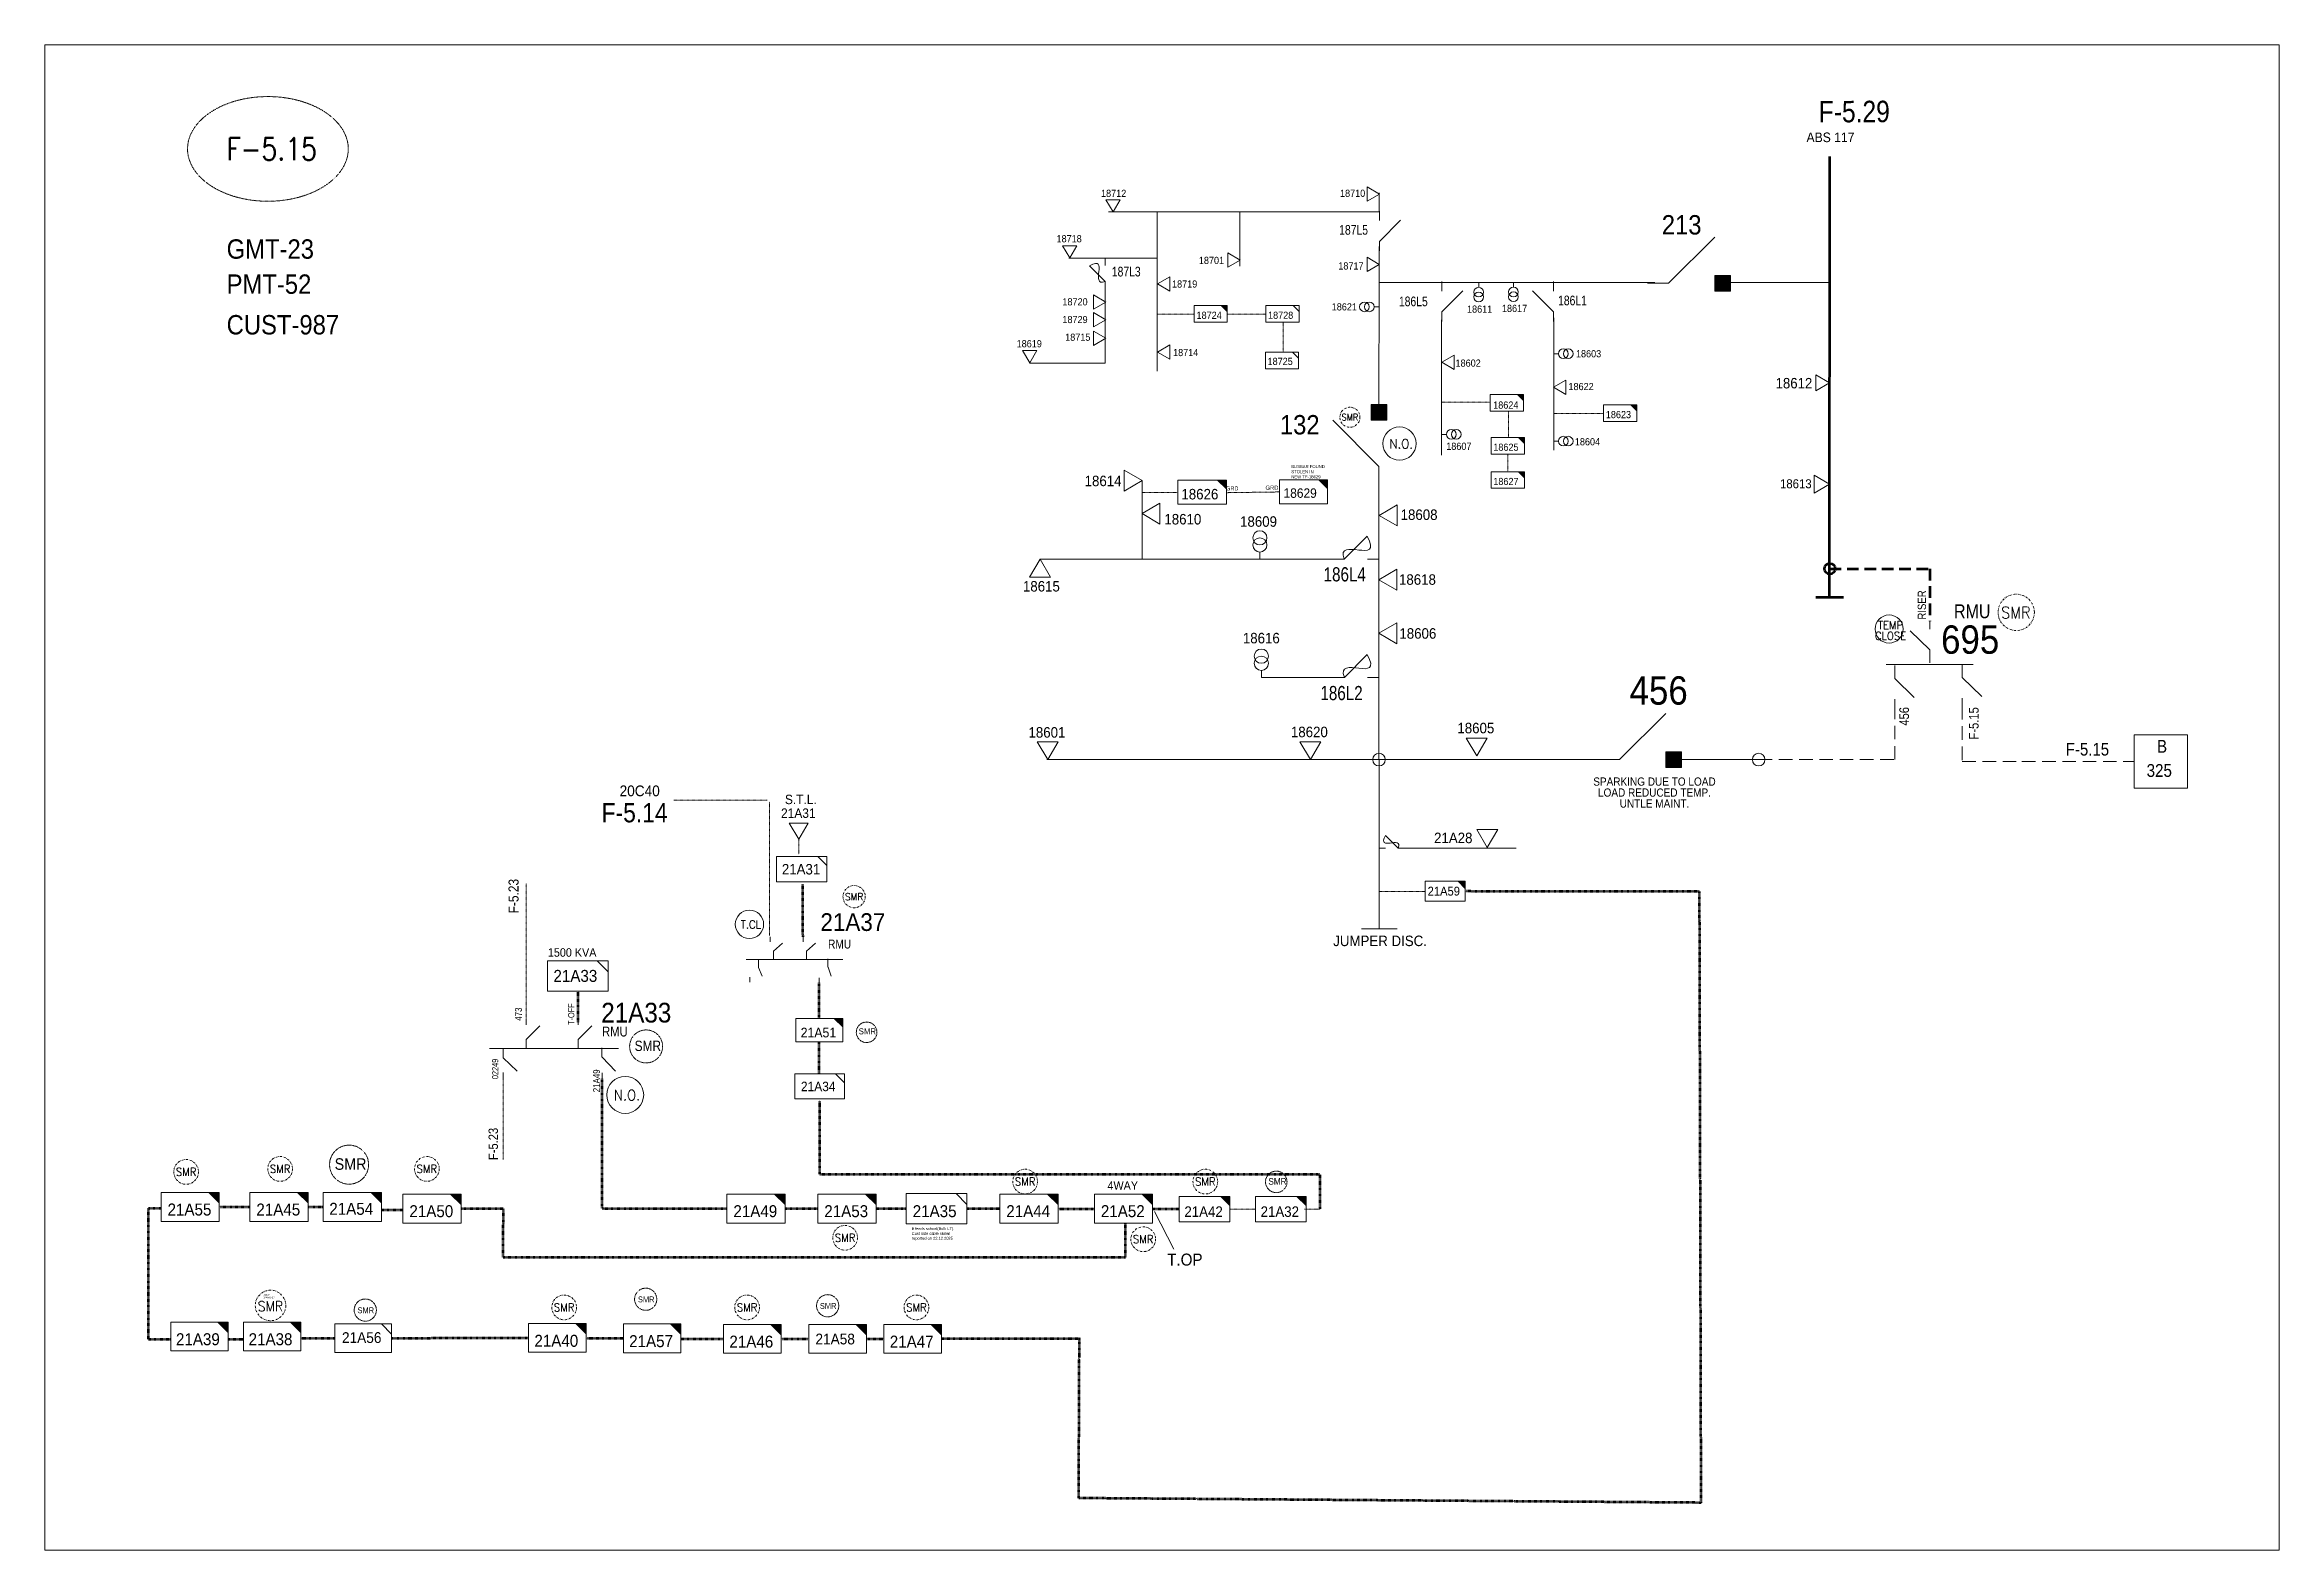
# Model space of a CAD drawing. Header units: metres. Extents: x 65984 to 144644, y -19036 to 23726.
# Drawn here: x 102983 to 103901, y 4766 to 5384 of the extents above; entities that cross this region are included whole.
import ezdxf
from ezdxf.enums import TextEntityAlignment as Align

# ---------------------------------------------------------------- set-up
doc = ezdxf.new("R2010")
doc.units = ezdxf.units.M
doc.header["$MEASUREMENT"] = 0
for name, pattern in [('DGN Style 3', [0.013877, 0, -0.013877]), ('DGN Style 4', [1.6, 0.8, -0.4, 0, -0.4]), ('HIDDEN2', [2381.25, 1587.5, -793.75])]:
    doc.linetypes.add(name, pattern=pattern)
doc.layers.get('0').update_dxf_attribs({"color": 95, "lineweight": 40})
for name, color, linetype, lineweight in [('ABS', 7, 'Continuous', 40), ('ABS NUMBER', 112, 'Continuous', 30), ('d_eos', 111, 'Continuous', 40), ('d_eos no', 121, 'Continuous', 40), ('d_fco', 5, 'Continuous', 40), ('d_fco text', 95, 'Continuous', 40), ('d_oh branch', 94, 'Continuous', 40), ('d_switch', 95, 'Continuous', 40), ('d_tf', 1, 'Continuous', 40), ('d_tf no', 6, 'Continuous', 40), ('d_tf_200', 1, 'Continuous', 40), ('d_ug cable', 95, 'Continuous', 40), ('FDR  1  05', 172, 'Continuous', 40), ('FDR  5  15', 59, 'Continuous', 40), ('fedr no', 95, 'Continuous', 40), ('GRID STATION 01', 7, 'Continuous', 40), ('Level 37', 7, 'Continuous', 0), ('O H MAIN FEEDER', 4, 'Continuous', 100), ('SW N O', 114, 'Continuous', 30)]:
    doc.layers.add(name, color=color, linetype=linetype, lineweight=lineweight)
doc.styles.add('NASKHF', font='naskhf.shx', dxfattribs={"height": 8})
doc.styles.add('Style-Arial', font='arial.ttf')
doc.styles.add('Style-ENGINEERING', font='ENGINEERING.shx')
doc.styles.add('Style-msdefault', font='msdefault.shx')
doc.styles.add('Style-simplex', font='simplex.shx')
doc.styles.add('Style-STANDARD', font='STANDARD.shx')

msp = doc.modelspace()

# ---------------------------------------------------------------- texts
at = {"layer": 'ABS NUMBER', "color": 7, "lineweight": 0, "style": 'Style-Arial', "width": 0.88}
for s, p in [('213', (103647.69, 5306.17)), ('GMT-23', (103057.93, 5296.22)), ('PMT-52', (103057.93, 5281.8)), ('CUST-987', (103057.93, 5265.11))]:
    msp.add_text(s, height=7.963, dxfattribs=at).set_placement(p)
at = {"layer": 'ABS NUMBER', "color": 2, "lineweight": 13, "style": 'Style-Arial', "width": 0.88}
msp.add_text('132', height=7.951, dxfattribs=at).set_placement((103490.76, 5224.04))
at = {"layer": 'ABS NUMBER', "color": 7, "lineweight": 13, "style": 'Style-Arial', "width": 0.88}
msp.add_text('456', height=11.658, dxfattribs=at).set_placement((103634.44, 5113.02))
at = {"layer": 'd_eos no', "color": 2, "linetype": 'Continuous', "lineweight": 13, "style": 'Style-Arial', "width": 0.88}
msp.add_text('695', height=11.658, dxfattribs=at).set_placement((103786.37, 5145.59), align=Align.TOP_RIGHT)
at = {"layer": 'd_eos no', "color": 2, "linetype": 'Continuous', "lineweight": 13, "ltscale": 0.9, "style": 'Style-Arial', "width": 0.88}
msp.add_text('21A33', height=8.1, dxfattribs=at).set_placement((103211.87, 4990.55), align=Align.TOP_LEFT)
at = {"layer": 'd_fco text', "color": 7, "linetype": 'Continuous', "lineweight": 0, "style": 'Style-msdefault', "width": 0.8}
msp.add_text('187L5', height=3.981, dxfattribs=at).set_placement((103526.95, 5310.06), align=Align.TOP_RIGHT)
at = {"layer": 'd_fco text', "color": 120, "linetype": 'Continuous', "lineweight": 0, "style": 'Style-msdefault', "width": 0.8}
msp.add_text('187L3', height=3.981, dxfattribs=at).set_placement((103433.53, 5292.91), align=Align.TOP_RIGHT)
for s, p in [('186L5', (103539.67, 5280.68)), ('186L1', (103605.07, 5281.06))]:
    msp.add_text(s, height=3.981, dxfattribs=at).set_placement(p, align=Align.TOP_LEFT)
at = {"layer": 'd_fco text', "color": 7, "linetype": 'Continuous', "lineweight": 13, "style": 'Style-msdefault', "width": 0.8}
msp.add_text('186L4', height=5.829, dxfattribs=at).set_placement((103526.07, 5169.48), align=Align.TOP_RIGHT)
at = {"layer": 'd_fco text', "color": 120, "linetype": 'Continuous', "lineweight": 13, "style": 'Style-msdefault', "width": 0.8}
msp.add_text('186L2', height=5.829, dxfattribs=at).set_placement((103524.75, 5120.71), align=Align.TOP_RIGHT)
at = {"layer": 'd_switch', "color": 55, "linetype": 'Continuous', "lineweight": 0, "ltscale": 1.358654, "style": 'Style-ENGINEERING', "width": 0.857143}
msp.add_text('F-5.29', height=8.819, rotation=0.19218, dxfattribs=at).set_placement((103741.38, 5361.13), align=Align.TOP_RIGHT)
at = {"layer": 'd_switch', "color": 7, "linetype": 'Continuous', "lineweight": 30, "style": 'Style-ENGINEERING', "width": 0.857143}
msp.add_text('RISER', height=3.43, rotation=89.99963, dxfattribs=at).set_placement((103752.84, 5147.96), align=Align.TOP_LEFT)
at = {"layer": 'd_switch', "color": 7, "linetype": 'Continuous', "lineweight": 13, "style": 'Style-ENGINEERING', "width": 0.857143}
for s, p in [('456', (103745.28, 5112.05)), ('F-5.15', (103773.9, 5111.97))]:
    msp.add_text(s, height=3.999, rotation=90, dxfattribs=at).set_placement(p, align=Align.TOP_RIGHT)
at = {"layer": 'd_switch', "color": 1, "linetype": 'Continuous', "lineweight": 30, "ltscale": 0.980249, "style": 'Style-ENGINEERING', "width": 0.857143}
msp.add_text('SMR', height=4.253, rotation=0.00263, dxfattribs=at).set_placement((103225.6, 4975), align=Align.TOP_LEFT)
at = {"layer": 'd_tf no', "color": 120, "linetype": 'Continuous', "lineweight": 0, "style": 'Style-msdefault', "width": 0.945946}
for s, height, p in [('18712', 2.946, (103417.25, 5324.55)), ('18718', 2.946, (103398.96, 5305.91)), ('18701', 2.946, (103457.45, 5297)), ('18717', 2.946, (103514.76, 5294.73)), ('18719', 2.946, (103446.43, 5287.3)), ('18720', 2.946, (103401.38, 5279.98)), ('18729', 2.946, (103401.38, 5272.71)), ('18724', 2.946, (103456.5, 5274.45)), ('18728', 2.946, (103485.88, 5274.47)), ('18621', 2.946, (103512.05, 5277.91)), ('18611', 2.946, (103567.65, 5276.99)), ('18617', 2.946, (103582, 5277.29)), ('18619', 2.946, (103382.57, 5262.78)), ('18715', 2.946, (103402.52, 5265.45)), ('18714', 2.946, (103446.86, 5259.16)), ('18725', 2.946, (103485.68, 5255.52)), ('18603', 2.946, (103612.42, 5258.66)), ('18622', 2.946, (103609.34, 5245.18)), ('18624', 2.946, (103578.4, 5237.57)), ('18623', 2.946, (103624.69, 5233.66)), ('18607', 2.946, (103559.11, 5220.64)), ('18625', 2.946, (103578.46, 5220.26)), ('18627', 2.946, (103578.46, 5206.18)), ('21A59', 3.632, (103551.46, 5038.22))]:
    msp.add_text(s, height=height, dxfattribs=at).set_placement(p, align=Align.TOP_LEFT)
msp.add_text('18710', height=2.946, dxfattribs=at).set_placement((103525.82, 5324.57), align=Align.TOP_RIGHT)
at = {"layer": 'd_tf no', "color": 174, "linetype": 'Continuous', "lineweight": 40, "style": 'Style-msdefault', "width": 0.945946}
for s, height, p in [('18612', 4.285, (103709.53, 5247.23)), ('18613', 3.7, (103709.27, 5205.61))]:
    msp.add_text(s, height=height, dxfattribs=at).set_placement(p, align=Align.TOP_RIGHT)
at = {"layer": 'd_tf no', "color": 1, "linetype": 'Continuous', "lineweight": 13, "ltscale": 0.81, "style": 'Style-simplex', "width": 0.909091}
msp.add_text('SMR', height=2.698, dxfattribs=at).set_placement((103519.53, 5231.09), align=Align.MIDDLE_CENTER)
at = {"layer": 'd_tf no', "color": 111, "linetype": 'Continuous', "lineweight": 0, "style": 'Style-msdefault', "width": 0.945946}
msp.add_text('18604', height=2.946, dxfattribs=at).set_placement((103611.96, 5222.5), align=Align.TOP_LEFT)
at = {"layer": 'd_tf no', "color": 120, "linetype": 'Continuous', "lineweight": 13, "style": 'Style-msdefault', "width": 0.945946}
for s, height, p in [('18614', 4.313, (103410.51, 5207.09)), ('18626', 4.313, (103450.28, 5201.65)), ('18629', 3.882, (103492.25, 5201.88)), ('18610', 4.313, (103443.29, 5191.36)), ('18609', 4.313, (103474.39, 5190.42)), ('18608', 4.313, (103540.37, 5193.22)), ('18615', 4.313, (103385.16, 5163.81)), ('18618', 4.313, (103539.7, 5166.58)), ('18616', 4.313, (103475.54, 5142.52)), ('18606', 4.313, (103539.86, 5144.43)), ('18601', 4.313, (103387.44, 5103.79)), ('18620', 4.313, (103495.28, 5103.97)), ('18605', 4.313, (103563.69, 5105.57)), ('21A31', 3.882, (103285.75, 5070.4)), ('S.T.L.', 3.882, (103287.35, 5076.04)), ('21A28', 4.313, (103554.11, 5060.45))]:
    msp.add_text(s, height=height, dxfattribs=at).set_placement(p, align=Align.TOP_LEFT)
at = {"layer": 'd_tf no', "color": 5, "linetype": 'Continuous', "lineweight": 40, "style": 'Style-msdefault', "width": 0.945946}
for height, p in [(1.665, (103473.71, 5202.69)), (1.745, (103490.16, 5203.02))]:
    msp.add_text('GRD', height=height, dxfattribs=at).set_placement(p, align=Align.TOP_RIGHT)
at = {"layer": 'd_tf no', "color": 1, "linetype": 'Continuous', "lineweight": 13, "ltscale": 1.290605, "style": 'Style-simplex', "width": 0.909091}
msp.add_text('SMR', height=4.783, dxfattribs=at).set_placement((103793.2, 5150.87), align=Align.MIDDLE_CENTER)
at = {"layer": 'd_tf no', "color": 36, "linetype": 'Continuous', "lineweight": 13, "style": 'Style-msdefault', "width": 0.945946}
msp.add_text('20C40', height=4.432, dxfattribs=at).set_placement((103219.41, 5075.39))
at = {"layer": 'd_tf no', "color": 121, "linetype": 'Continuous', "lineweight": 13, "style": 'Style-msdefault', "width": 0.945946}
for s, height, p in [('21A31', 4.31, (103286.09, 5047.57)), ('21A33', 4.925, (103192.23, 5004.06)), ('21A34', 3.886, (103293.92, 4958.13)), ('21A49', 4.925, (103266.17, 4907.41)), ('21A35', 4.925, (103339.87, 4907.41))]:
    msp.add_text(s, height=height, dxfattribs=at).set_placement(p, align=Align.TOP_LEFT)
at = {"layer": 'd_tf no', "color": 1, "linetype": 'Continuous', "lineweight": 13, "ltscale": 0.9, "style": 'Style-simplex', "width": 0.909091}
msp.add_text('SMR', height=2.998, dxfattribs=at).set_placement((103315.78, 5034.15), align=Align.MIDDLE_CENTER)
at = {"layer": 'd_tf no', "color": 2, "linetype": 'Continuous', "lineweight": 13, "style": 'Style-msdefault', "width": 0.945946}
for s, height, p in [('21A37', 7.287, (103301.94, 5027.35)), ('1500 KVA', 3.502, (103189.94, 5012.97)), ('21A51', 3.989, (103293.82, 4980.32)), ('4WAY', 3.502, (103419.9, 4917.22)), ('21A55', 4.925, (103033.65, 4908.09)), ('21A45', 4.925, (103070.15, 4908.09)), ('21A54', 4.925, (103100.12, 4908.37)), ('21A50', 4.925, (103133.03, 4907.41)), ('21A53', 4.925, (103303.53, 4907.41)), ('21A44', 4.925, (103378.32, 4907.41)), ('21A52', 4.925, (103417.19, 4907.41)), ('21A42', 4.313, (103451.5, 4906.91)), ('21A32', 4.313, (103482.83, 4906.91)), ('21A39', 4.925, (103037.11, 4854.8)), ('21A38', 4.925, (103066.96, 4854.8)), ('21A56', 4.432, (103105.33, 4855.23)), ('21A40', 4.925, (103184.4, 4854.16)), ('21A57', 4.925, (103223.34, 4854.01)), ('21A46', 4.925, (103264.53, 4853.81)), ('21A58', 4.432, (103299.89, 4854.64)), ('21A47', 4.925, (103330.43, 4853.81))]:
    msp.add_text(s, height=height, dxfattribs=at).set_placement(p, align=Align.TOP_LEFT)
at = {"layer": 'd_tf no', "color": 131, "linetype": 'Continuous', "lineweight": 13, "style": 'Style-msdefault', "width": 0.945946}
msp.add_text('JUMPER DISC.', height=4.3135, dxfattribs=at).set_placement((103512.67, 5018.15), align=Align.TOP_LEFT)
at = {"layer": 'd_tf no', "color": 1, "linetype": 'Continuous', "lineweight": 40, "style": 'Style-msdefault', "width": 0.945946}
for height, p in [(2.531, (103317.67, 4980.11)), (2.428, (103226.94, 4869.9)), (2.428, (103301.72, 4867.22)), (2.428, (103111.7, 4865.44))]:
    msp.add_text('SMR', height=height, dxfattribs=at).set_placement(p, align=Align.TOP_LEFT)
at = {"layer": 'd_tf no', "color": 1, "linetype": 'Continuous', "lineweight": 13, "style": 'Style-simplex', "width": 0.909091}
for height, p in [(3.331, (103041.28, 4921.08)), (3.331, (103079.91, 4922.31)), (3.331, (103140.22, 4922.31)), (3.331, (103386.06, 4917.09)), (3.331, (103460.11, 4917.09)), (3.331, (103312.09, 4894.01)), (3.331, (103434.59, 4893.42)), (4.112, (103075.92, 4865.9)), (3.331, (103196.63, 4865.41)), (3.331, (103271.8, 4865.41)), (3.331, (103341.38, 4865.41))]:
    msp.add_text('SMR', height=height, dxfattribs=at).set_placement(p, align=Align.MIDDLE_CENTER)
at = {"layer": 'd_tf no', "color": 140, "linetype": 'Continuous', "lineweight": 13, "style": 'Style-msdefault', "width": 0.945946}
msp.add_text('T.OP', height=4.925, dxfattribs=at).set_placement((103444.43, 4887.52), align=Align.TOP_LEFT)
at = {"layer": 'd_tf no', "color": 7, "linetype": 'Continuous', "lineweight": 13, "insert": (103707.16, 5348.06), "char_height": 3.949, "attachment_point": 1, "style": 'NASKHF'}
msp.add_mtext('\\Fmsdefault;\\H1x;\\W0.945946;ABS 117', dxfattribs=at)
at = {"layer": 'd_tf no', "color": 120, "linetype": 'Continuous', "lineweight": 0, "insert": (103562.93, 5254.81), "char_height": 2.9462, "width": 11.6343, "attachment_point": 1, "style": 'NASKHF'}
msp.add_mtext('\\Fmsdefault;\\H1x;\\W0.945946;18602', dxfattribs=at)
at = {"layer": 'd_tf no', "color": 2, "linetype": 'Continuous', "lineweight": 0, "insert": (103495.43, 5211.46), "char_height": 1.2614, "attachment_point": 1, "style": 'NASKHF'}
msp.add_mtext('\\Fmsdefault;\\H1x;\\W0.945946;BUSBAR FOUND\\PSTOLEN IN \\PNEW TF-18629', dxfattribs=at)
at = {"layer": 'd_tf no', "color": 1, "linetype": 'Continuous', "lineweight": 13, "ltscale": 1.038999, "insert": (103644.68, 5076.89), "char_height": 3.3843, "attachment_point": 5, "line_spacing_factor": 0.8, "style": 'Style-ENGINEERING'}
msp.add_mtext('\\H1x;\\W0.909091;SPARKING DUE TO LOAD\\PLOAD REDUCED TEMP.\\PUNTLE MAINT.', dxfattribs=at)
at = {"layer": 'd_tf no', "color": 1, "lineweight": 13, "insert": (103102.32, 4926.69), "char_height": 4.7493, "attachment_point": 1, "style": 'NASKHF'}
msp.add_mtext('\\Fmsdefault;\\H1x;\\W0.925;SMR\\P', dxfattribs=at)
at = {"layer": 'd_tf no', "color": 2, "lineweight": 13, "insert": (103486, 4918.54), "char_height": 2.7322, "attachment_point": 1, "style": 'NASKHF'}
msp.add_mtext('\\Fmsdefault;\\H1x;\\W0.925;SMR\\P', dxfattribs=at)
at = {"layer": 'd_tf no', "color": 30, "linetype": 'Continuous', "lineweight": 13, "insert": (103339.48, 4898.34), "char_height": 1.1803, "attachment_point": 1, "style": 'NASKHF'}
msp.add_mtext('\\Fmsdefault;\\H1x;\\W0.945946;It feeds school(Bulk LT).\\PCust side cable stolen \\Preported on 22.12.2025', dxfattribs=at)
at = {"layer": 'd_tf no', "color": 121, "linetype": 'Continuous', "lineweight": 40, "insert": (103073.11, 4870.92), "char_height": 0.6424, "attachment_point": 1, "style": 'NASKHF'}
msp.add_mtext('\\Fmsdefault;\\H1x;\\W0.945946;Active\\P10/09/2023', dxfattribs=at)
at = {"layer": 'fedr no', "color": 6, "linetype": 'Continuous', "lineweight": 13, "style": 'Style-STANDARD', "width": 0.909091}
msp.add_text('F-5.15', height=9.19, dxfattribs=at).set_placement((103076.48, 5341.33), align=Align.MIDDLE_CENTER)
at = {"layer": 'GRID STATION 01', "color": 120, "linetype": 'Continuous', "lineweight": 13, "style": 'Style-msdefault', "width": 0.888889}
for s, height, p in [('F-5.15', 5.183, (103813.7, 5097.3)), ('B', 5.25, (103851.18, 5098.53)), ('325', 5.246, (103846.92, 5088.6))]:
    msp.add_text(s, height=height, dxfattribs=at).set_placement(p, align=Align.TOP_LEFT)
at = {"layer": 'GRID STATION 01', "linetype": 'Continuous', "lineweight": 13, "style": 'Style-msdefault', "width": 0.888889}
msp.add_text('F-5.14', height=7.906, dxfattribs=at).set_placement((103212, 5072.59), align=Align.TOP_LEFT)
at = {"layer": 'GRID STATION 01', "color": 95, "linetype": 'Continuous', "lineweight": 13, "style": 'Style-msdefault', "width": 0.888889}
for height, p in [(4.124, (103173.77, 5027.28)), (3.858, (103165.56, 4925.93))]:
    msp.add_text('F-5.23', height=height, rotation=90, dxfattribs=at).set_placement(p, align=Align.TOP_LEFT)
at = {"layer": 'Level 37', "color": 2, "linetype": 'Continuous', "lineweight": 13, "style": 'Style-msdefault', "width": 0.86}
msp.add_text('RMU', height=5.712, rotation=359.99963, dxfattribs=at).set_placement((103767.78, 5154.24), align=Align.TOP_LEFT)
at = {"layer": 'Level 37', "color": 2, "linetype": 'Continuous', "lineweight": 13, "ltscale": 0.81, "style": 'Style-msdefault', "width": 0.854701}
msp.add_text('RMU', height=3.64, dxfattribs=at).set_placement((103309.81, 5014.67), align=Align.MIDDLE_CENTER)
at = {"layer": 'Level 37', "color": 7, "linetype": 'Continuous', "lineweight": 13, "ltscale": 0.9, "style": 'Style-msdefault', "width": 0.857143}
for s, p in [('473', (103176.42, 4983.19)), ('21A49', (103208.51, 4953.79))]:
    msp.add_text(s, height=2.835, rotation=90, dxfattribs=at).set_placement(p, align=Align.TOP_LEFT)
at = {"layer": 'Level 37', "color": 7, "linetype": 'Continuous', "lineweight": 13, "ltscale": 0.81, "style": 'Style-msdefault', "width": 0.857143}
for s, p in [('T-OFF', (103198.25, 4981.44)), ('02249', (103166.99, 4959.18))]:
    msp.add_text(s, height=2.551, rotation=90, dxfattribs=at).set_placement(p, align=Align.TOP_LEFT)
at = {"layer": 'Level 37', "color": 2, "linetype": 'Continuous', "lineweight": 13, "ltscale": 0.9, "style": 'Style-msdefault', "width": 0.854701}
msp.add_text('RMU', height=4.044, dxfattribs=at).set_placement((103217.47, 4978.73), align=Align.MIDDLE_CENTER)

# ---------------------------------------------------------------- blocks, each defined once
blk = doc.blocks.new('ABS2_1_1')
at = {"color": 0, "linetype": 'ByBlock', "lineweight": -2, "ltscale": 500}
for q in [(-29900, 43500), (0, 0)]:
    blk.add_line((0, 13600), q, dxfattribs=at)
at = {"color": 0, "linetype": 'ByBlock', "lineweight": -2, "ltscale": 500, "flags": 128}
for points in [[(5000, 43600), (-5000, 43600), (-5000, 53600), (5000, 53600)], [(3791, 49653), (3791, 49653), (3791, 49653)]]:
    blk.add_lwpolyline(points, close=True, dxfattribs=at)
at = {"color": 0, "linetype": 'ByBlock', "lineweight": -2, "ltscale": 500}
for points in [[(5000, 43600), (-5000, 43600), (5000, 53600), (-5000, 53600)], [(3791, 49653), (3791, 49653), (3791, 49653)]]:
    blk.add_solid(points, dxfattribs=at)
blk = doc.blocks.new('*U1078')
at = {"layer": 'd_fco', "color": 120, "linetype": 'Continuous', "lineweight": 13}
blk.add_line((-4.6, 4.2), (-10.1, 4.2), dxfattribs=at)
at = {"layer": 'd_fco', "color": 120, "linetype": 'Continuous', "lineweight": 13, "flags": 128}
blk.add_lwpolyline([(13, 4.2), (7.1, 4.2), (-4.4, -7.3)], dxfattribs=at)
at = {"layer": 'd_fco', "color": 120, "linetype": 'Continuous', "lineweight": 13}
blk.add_open_spline([(-4.4, -7.3), (-13, 7.7), (11.6, -7.7), (7.1, 4.2)], degree=3, dxfattribs=at)
blk = doc.blocks.new('*U1012')
at = {"layer": 'd_fco', "color": 7, "linetype": 'Continuous', "lineweight": 13}
blk.add_line((-4.6, 4.2), (-10.1, 4.2), dxfattribs=at)
at = {"layer": 'd_fco', "color": 7, "linetype": 'Continuous', "lineweight": 13, "flags": 128}
blk.add_lwpolyline([(13, 4.2), (7.1, 4.2), (-4.4, -7.3)], dxfattribs=at)
at = {"layer": 'd_fco', "color": 7, "linetype": 'Continuous', "lineweight": 13}
blk.add_open_spline([(-4.4, -7.3), (-13, 7.7), (11.6, -7.7), (7.1, 4.2)], degree=3, dxfattribs=at)
blk = doc.blocks.new('TFU_101')
at = {"layer": 'd_tf_200', "color": 120, "linetype": 'Continuous', "lineweight": 13}
blk.add_line((0, 10), (0, 0), dxfattribs=at)
for centre in [(0, 30), (0, 20)]:
    blk.add_circle(centre, 10, dxfattribs=at)
blk = doc.blocks.new('TF_8')
at = {"color": 0, "linetype": 'ByBlock', "lineweight": -2}
blk.add_line((6.3, 4.95), (9.9, 1.35), dxfattribs=at)
blk.add_3dface([(-10.1, 4.95), (9.9, 4.95), (9.9, -5.05), (-10.1, -5.05)], dxfattribs=at)
blk = doc.blocks.new('exist.us-1000kva')
at = {"color": 0, "linetype": 'ByBlock', "lineweight": -2, "flags": 128}
blk.add_lwpolyline([(40, 12.9), (32.8, 20), (40, 20)], close=True, dxfattribs=at)
at = {"color": 0, "linetype": 'ByBlock', "lineweight": -2, "extrusion": (0, 0, -1)}
blk.add_solid([(-40, 12.9), (-32.8, 20), (-40, 20)], dxfattribs=at)
at = {"color": 0, "linetype": 'ByBlock', "lineweight": -2, "xscale": 2, "yscale": 2}
blk.add_blockref('TF_8', (20.2, 10.1), dxfattribs=at)
blk = doc.blocks.new('TRA1_830')
at = {"layer": 'd_tf', "color": 120, "linetype": 'Continuous', "lineweight": 13, "ltscale": 0.000191555, "extrusion": (0, 0, -1), "flags": 128}
blk.add_lwpolyline([(-10, -17), (0, 0), (10, -17)], close=True, dxfattribs=at)
blk = doc.blocks.new('TRA1_829')
at = {"layer": 'd_tf', "color": 120, "linetype": 'Continuous', "lineweight": 13, "ltscale": 0.000191555, "xscale": 1.000046566207833, "yscale": 1.000046566207833, "zscale": 1.000046566207833, "rotation": 180}
blk.add_blockref('TRA1_830', (0, 0), dxfattribs=at)
blk = doc.blocks.new('TRA1_832')
at = {"layer": 'd_tf', "color": 120, "linetype": 'Continuous', "lineweight": 13, "ltscale": 0.000191477, "extrusion": (0, 0, -1), "flags": 128}
blk.add_lwpolyline([(-10, -17), (0, 0), (10, -17)], close=True, dxfattribs=at)
blk = doc.blocks.new('TRA1_831')
at = {"layer": 'd_tf', "color": 120, "linetype": 'Continuous', "lineweight": 13, "ltscale": 0.000191477, "xscale": 1.000046566207834, "yscale": 1.000046566207834, "zscale": 1.000046566207834, "rotation": 180}
blk.add_blockref('TRA1_832', (0, 0), dxfattribs=at)
blk = doc.blocks.new('TFU_167')
at = {"layer": 'd_tf_200', "color": 120, "linetype": 'Continuous', "lineweight": 0}
blk.add_line((0, 10), (0, 0), dxfattribs=at)
for centre in [(0, 30), (0, 20)]:
    blk.add_circle(centre, 10, dxfattribs=at)
blk = doc.blocks.new('*U3411')
at = {"layer": 'd_fco', "color": 120, "linetype": 'Continuous', "lineweight": 0}
blk.add_line((-4.6, 4.2), (-10.1, 4.2), dxfattribs=at)
at = {"layer": 'd_fco', "color": 120, "linetype": 'Continuous', "lineweight": 0, "flags": 128}
blk.add_lwpolyline([(13, 4.2), (7.1, 4.2), (-4.4, -7.3)], dxfattribs=at)
at = {"layer": 'd_fco', "color": 120, "linetype": 'Continuous', "lineweight": 0}
blk.add_open_spline([(-4.4, -7.3), (-13, 7.7), (11.6, -7.7), (7.1, 4.2)], degree=3, dxfattribs=at)
blk = doc.blocks.new('*U3412')
at = {"layer": 'ABS', "color": 7, "linetype": 'Continuous', "lineweight": 0, "ltscale": 0.150399}
for p, q in [((-8, -8.1), (8.3, 8.2)), ((-8, -8.1), (-15.4, -8.1)), ((15.4, -8.1), (8, -8.1))]:
    blk.add_line(p, q, dxfattribs=at)
blk = doc.blocks.new('*U3413')
at = {"layer": 'ABS', "color": 120, "linetype": 'Continuous', "lineweight": 0, "ltscale": 0.150399}
for p, q in [((-8, -8.1), (8.3, 8.2)), ((-8, -8.1), (-15.4, -8.1)), ((15.4, -8.1), (8, -8.1))]:
    blk.add_line(p, q, dxfattribs=at)
blk = doc.blocks.new('TRA1_1434')
at = {"layer": 'd_tf', "color": 120, "linetype": 'Continuous', "lineweight": 0, "ltscale": 0.000130781, "extrusion": (0, 0, -1), "flags": 128}
blk.add_lwpolyline([(-10, -17), (0, 0), (10, -17)], close=True, dxfattribs=at)
blk = doc.blocks.new('TRA1_1433')
at = {"layer": 'd_tf', "color": 120, "linetype": 'Continuous', "lineweight": 0, "ltscale": 0.000130781, "xscale": 1.000046566207834, "yscale": 1.000046566207834, "zscale": 1.000046566207834, "rotation": 180}
blk.add_blockref('TRA1_1434', (0, 0), dxfattribs=at)
blk = doc.blocks.new('TRA1_1436')
at = {"layer": 'd_tf', "color": 120, "linetype": 'Continuous', "lineweight": 0, "ltscale": 0.000130834, "extrusion": (0, 0, -1), "flags": 128}
blk.add_lwpolyline([(-10, -17), (0, 0), (10, -17)], close=True, dxfattribs=at)
blk = doc.blocks.new('TRA1_1435')
at = {"layer": 'd_tf', "color": 120, "linetype": 'Continuous', "lineweight": 0, "ltscale": 0.000130834, "xscale": 1.000046566207833, "yscale": 1.000046566207833, "zscale": 1.000046566207833, "rotation": 180}
blk.add_blockref('TRA1_1436', (0, 0), dxfattribs=at)
blk = doc.blocks.new('TRA1_188')
at = {"layer": 'd_tf', "color": 174, "linetype": 'Continuous', "lineweight": 0, "ltscale": 0.000164311, "extrusion": (0, 0, -1), "flags": 128}
blk.add_lwpolyline([(-10, -17), (0, 0), (10, -17)], close=True, dxfattribs=at)
blk = doc.blocks.new('TRA1_187')
at = {"layer": 'd_tf', "color": 174, "linetype": 'Continuous', "lineweight": 0, "ltscale": 0.000164311, "xscale": 1.000046566207833, "yscale": 1.000046566207833, "zscale": 1.000046566207833, "rotation": 180}
blk.add_blockref('TRA1_188', (0, 0), dxfattribs=at)
blk = doc.blocks.new('*U4146')
at = {"layer": 'SW N O', "color": 1, "lineweight": 13}
blk.add_circle((0, 0), 16.8, dxfattribs=at)
at = {"layer": 'SW N O', "color": 1, "lineweight": 13, "insert": (1.7, -1.8), "char_height": 9.6, "attachment_point": 5, "line_spacing_factor": 0.812622, "style": 'Style-STANDARD'}
blk.add_mtext('TEMP\\PCLOSE', dxfattribs=at)
blk = doc.blocks.new('*U4168')
at = {"layer": 'SW N O', "color": 3, "lineweight": 13, "ltscale": 0.426762}
blk.add_circle((0, 0), 16.8, dxfattribs=at)
at = {"layer": 'SW N O', "color": 3, "lineweight": 13, "style": 'Style-STANDARD'}
blk.add_text('N.O.', height=9.6, dxfattribs=at).set_placement((1.7, -0.2), align=Align.MIDDLE_CENTER)
blk = doc.blocks.new('TRA1_1600')
at = {"layer": 'd_tf', "color": 120, "linetype": 'Continuous', "lineweight": 13, "ltscale": 0.000172399, "flags": 128}
blk.add_lwpolyline([(10.1, -17), (0.1, 0), (-9.9, -17)], close=True, dxfattribs=at)
blk = doc.blocks.new('TRA1_1599')
at = {"layer": 'd_tf', "color": 120, "linetype": 'Continuous', "lineweight": 13, "ltscale": 0.000172399, "xscale": 1.000046566207833, "yscale": 1.000046566207833, "zscale": 1.000046566207833, "rotation": 180}
blk.add_blockref('TRA1_1600', (0, 0), dxfattribs=at)
blk = doc.blocks.new('*U4192')
at = {"layer": 'SW N O', "color": 1, "lineweight": 13, "ltscale": 0.426762}
blk.add_circle((0, 0), 16.8, dxfattribs=at)
at = {"layer": 'SW N O', "color": 1, "lineweight": 13, "style": 'Style-STANDARD'}
blk.add_text('T.CL', height=9.6, dxfattribs=at).set_placement((1.7, -0.2), align=Align.MIDDLE_CENTER)
blk = doc.blocks.new('*U1455')
at = {"layer": 'SW N O', "color": 3, "lineweight": 13, "ltscale": 0.426762}
blk.add_circle((0, 0), 16.8, dxfattribs=at)
at = {"layer": 'SW N O', "color": 3, "lineweight": 13, "style": 'Style-STANDARD'}
blk.add_text('N.O.', height=9.6, dxfattribs=at).set_placement((1.7, -0.2), align=Align.MIDDLE_CENTER)

# ---------------------------------------------------------------- linework, layer by layer
at = {"layer": 'd_eos', "color": 2, "linetype": 'Continuous', "lineweight": 13, "ltscale": 0.729299}
for p, q in [((103757.8, 5135.58), (103749.8, 5143.34)), ((103757.8, 5144.08), (103757.8, 5147.31)), ((103757.8, 5130.26), (103757.8, 5135.58)), ((103739.93, 5129.49), (103775.6, 5129.49)), ((103743.42, 5129.07), (103743.42, 5123.76)), ((103771.17, 5129.49), (103771.17, 5124.18)), ((103771.18, 5124.18), (103779.18, 5116.41)), ((103743.42, 5123.76), (103751.42, 5115.99)), ((103743.43, 5115.25), (103743.43, 5112.02)), ((103771.17, 5115.67), (103771.17, 5112.45))]:
    msp.add_line(p, q, dxfattribs=at)
at = {"layer": 'd_eos', "color": 2, "linetype": 'Continuous', "lineweight": 13, "ltscale": 0.465351}
for p, q in [((103281.22, 5015.57), (103281.22, 5017.63)), ((103282.62, 5011.79), (103286.32, 5015.1)), ((103294.78, 5015.57), (103294.78, 5017.63)), ((103296.19, 5011.79), (103299.89, 5015.1)), ((103271.47, 5008.4), (103311.09, 5008.4)), ((103276.55, 5008.4), (103276.55, 5005.01)), ((103276.55, 5005.01), (103278.05, 5001.5)), ((103282.62, 5008.4), (103282.62, 5011.79)), ((103296.19, 5008.4), (103296.19, 5011.79)), ((103304.93, 5005.21), (103304.93, 5008.6)), ((103306.4, 5001.5), (103305.06, 5005.15)), ((103272.94, 5001.03), (103272.94, 4998.97)), ((103301.47, 4998.77), (103301.47, 5000.83))]:
    msp.add_line(p, q, dxfattribs=at)
at = {"layer": 'd_eos', "color": 2, "linetype": 'Continuous', "lineweight": 13, "ltscale": 0.517056}
for p, q in [((103181, 4981.56), (103181, 4983.84)), ((103181, 4975.53), (103186.67, 4981.03)), ((103202.33, 4981.56), (103202.33, 4983.84)), ((103202.33, 4975.53), (103208, 4981.03)), ((103165.95, 4971.76), (103218.9, 4971.76)), ((103171.6, 4971.76), (103171.6, 4967.99)), ((103171.6, 4967.99), (103177.27, 4962.48)), ((103181, 4971.76), (103181, 4975.53)), ((103202.33, 4971.76), (103202.33, 4975.53)), ((103212.05, 4968.22), (103212.05, 4971.98)), ((103217.7, 4962.48), (103212.19, 4968.15)), ((103171.6, 4961.96), (103171.6, 4959.67)), ((103212.21, 4959.45), (103212.21, 4961.74))]:
    msp.add_line(p, q, dxfattribs=at)
at = {"layer": 'd_oh branch', "color": 120, "linetype": 'Continuous', "lineweight": 0}
for p, q in [((103531.61, 5315.78), (103531.61, 5323.28)), ((103420.31, 5315.43), (103531.61, 5315.43)), ((103440.37, 5315.43), (103440.37, 5250.01)), ((103474.35, 5315.43), (103474.35, 5293.09)), ((103531.61, 5301.22), (103531.61, 5300.61)), ((103531.61, 5286.33), (103531.61, 5301.22)), ((103440.37, 5296.45), (103404.05, 5296.45)), ((103418.94, 5284.95), (103418.94, 5285.83)), ((103418.94, 5285.83), (103418.94, 5253.36)), ((103557.23, 5271.06), (103557.23, 5215.5)), ((103603.26, 5271.89), (103603.26, 5217.55)), ((103387.91, 5253.36), (103418.94, 5253.36))]:
    msp.add_line(p, q, dxfattribs=at)
at = {"layer": 'd_oh branch', "color": 120, "linetype": 'Continuous', "lineweight": 13}
for p, q in [((103434.09, 5172.79), (103434.09, 5205.08)), ((103392.19, 5172.79), (103512.34, 5172.8)), ((103483.13, 5124.2), (103513.09, 5124.2)), ((103531.57, 5090.43), (103394.98, 5090.43)), ((103541.19, 5054.11), (103587.89, 5054.11)), ((103524.34, 5020.91), (103539.01, 5020.91))]:
    msp.add_line(p, q, dxfattribs=at)
at = {"layer": 'd_ug cable', "color": 120, "linetype": 'DGN Style 3', "lineweight": 0}
for p, q in [((103603.26, 5232.6), (103623.79, 5232.6)), ((103584.41, 5208.7), (103584.41, 5215.99)), ((103531.88, 5036.31), (103550.36, 5036.31))]:
    msp.add_line(p, q, dxfattribs=at)
at = {"layer": 'd_ug cable', "color": 120, "linetype": 'DGN Style 3', "lineweight": 13}
for p, q in [((103293.01, 5051.55), (103293.01, 5057.7)), ((103470.16, 4905.79), (103480.75, 4905.79))]:
    msp.add_line(p, q, dxfattribs=at)
at = {"layer": 'd_ug cable', "color": 95, "linetype": 'DGN Style 3', "lineweight": 13}
for p, q in [((103180.97, 5039.61), (103180.97, 4982.8)), ((103171.61, 4960.46), (103171.61, 4926.11))]:
    msp.add_line(p, q, dxfattribs=at)
at = {"layer": 'd_ug cable', "color": 121, "linetype": 'DGN Style 3', "lineweight": 100}
for p, q in [((103294.78, 5017.63), (103294.71, 5039.24)), ((103663.87, 4785.18), (103663.22, 5036.21)), ((103301.47, 4984.24), (103301.47, 4998.77)), ((103202.33, 4982.61), (103202.33, 4995.34)), ((103301.47, 4961.41), (103301.47, 4974.49)), ((103212.21, 4906), (103212.21, 4959.45)), ((103301.72, 4920.21), (103301.72, 4950.45)), ((103301.72, 4920.21), (103506.96, 4920.21)), ((103507.25, 4905.97), (103507.25, 4920.15)), ((103025.8, 4906.2), (103030.97, 4906.15)), ((103025.81, 4852.37), (103025.8, 4906.2)), ((103054.9, 4906.68), (103067.47, 4906.68)), ((103091.41, 4906.68), (103097.63, 4906.68)), ((103121.56, 4905.55), (103130.35, 4905.55)), ((103154.6, 4906), (103171.61, 4906)), ((103171.62, 4886.03), (103171.64, 4906)), ((103212.21, 4906), (103263.49, 4906)), ((103287.43, 4906), (103300.84, 4906)), ((103324.78, 4906), (103337.19, 4906)), ((103362.16, 4906), (103375.63, 4906)), ((103399.86, 4905.85), (103414.51, 4905.85)), ((103438.73, 4905.85), (103449.42, 4905.85)), ((103427.33, 4886.03), (103427.33, 4899.95)), ((103171.62, 4886.03), (103427.33, 4886.03)), ((103025.81, 4852.37), (103035.03, 4852.36)), ((103088.37, 4852.72), (103102.34, 4852.76)), ((103125.73, 4852.83), (103182.03, 4852.88)), ((103205.71, 4852.74), (103220.96, 4852.74)), ((103244.64, 4852.53), (103262.16, 4852.53)), ((103285.84, 4852.53), (103297.2, 4852.53)), ((103320.88, 4852.53), (103328.06, 4852.53)), ((103408.09, 4787.11), (103408.37, 4852.85))]:
    msp.add_line(p, q, dxfattribs=at)
at = {"layer": 'd_ug cable', "color": 2, "linetype": 'DGN Style 3', "lineweight": 13}
msp.add_line((103500.84, 4905.73), (103507.25, 4905.73), dxfattribs=at)
at = {"layer": 'd_ug cable', "color": 2, "linetype": 'DGN Style 3', "lineweight": 100}
msp.add_line((103058.88, 4852.37), (103064.52, 4852.37), dxfattribs=at)
at = {"layer": 'd_ug cable', "color": 120, "linetype": 'DGN Style 3', "lineweight": 0, "flags": 128}
for points in [[(103440.37, 5273.48), (103455.53, 5273.48)], [(103469.2, 5273.48), (103485.04, 5273.48)], [(103492.1, 5270.15), (103492.1, 5257.81)], [(103557.23, 5237.23), (103577.23, 5237.23)], [(103584.67, 5233.62), (103584.67, 5222.79)]]:
    msp.add_lwpolyline(points, dxfattribs=at)
at = {"layer": 'd_ug cable', "color": 120, "linetype": 'DGN Style 3', "lineweight": 13, "flags": 128}
for points in [[(103434.09, 5200.24), (103448.85, 5200.24)], [(103468.76, 5200.1), (103490.61, 5200.41)]]:
    msp.add_lwpolyline(points, dxfattribs=at)
at = {"layer": 'd_ug cable', "color": 174, "linetype": 'HIDDEN2', "lineweight": 158, "ltscale": 0.003}
msp.add_lwpolyline([(103716.67, 5168.84), (103757.8, 5168.84), (103757.8, 5147.31)], dxfattribs=at)
at = {"layer": 'd_ug cable', "color": 120, "linetype": 'HIDDEN2', "lineweight": 13, "ltscale": 0.003497}
for points in [[(103687.5, 5090.46), (103743.43, 5090.46), (103743.43, 5112.02)], [(103771.17, 5112.45), (103771.17, 5089.69), (103795.69, 5089.69)], [(103795.69, 5089.69), (103841.87, 5089.69)]]:
    msp.add_lwpolyline(points, dxfattribs=at)
at = {"layer": 'd_ug cable', "color": 36, "linetype": 'DGN Style 3', "lineweight": 13, "flags": 128}
for points in [[(103241.7, 5073.79), (103280.09, 5073.79)], [(103281.06, 5073.15), (103281.06, 5018.18)]]:
    msp.add_lwpolyline(points, dxfattribs=at)
at = {"layer": 'd_ug cable', "color": 121, "linetype": 'DGN Style 3', "lineweight": 100, "flags": 128}
for points in [[(103663.22, 5036.21), (103566.86, 5036.34)], [(103408.85, 4852.5), (103351.74, 4852.55)], [(103663.87, 4785.18), (103408.18, 4787.06)]]:
    msp.add_lwpolyline(points, dxfattribs=at)
at = {"layer": 'd_ug cable', "color": 2, "linetype": 'DGN Style 4', "lineweight": 13}
for centre, radius in [((103519.53, 5231.09), 4.12), ((103793.35, 5150.95), 7.45), ((103315.78, 5034.15), 4.57), ((103041.28, 4921.08), 5.08), ((103079.91, 4922.31), 5.08), ((103140.22, 4922.31), 5.08), ((103386.06, 4917.09), 5.08), ((103460.11, 4917.09), 5.08), ((103312.09, 4894.01), 5.08), ((103434.59, 4893.42), 5.08), ((103075.97, 4866.21), 6.27), ((103196.63, 4865.41), 5.08), ((103271.8, 4865.41), 5.08), ((103341.38, 4865.41), 5.08)]:
    msp.add_circle(centre, radius, dxfattribs=at)
at = {"layer": 'd_ug cable', "color": 2, "linetype": 'DGN Style 3', "lineweight": 13}
for centre, radius in [((103230.31, 4972.62), 6.78), ((103320.92, 4978.43), 4.23), ((103108.25, 4924.06), 8.02), ((103114.9, 4864.31), 4.56), ((103230.14, 4868.77), 4.56), ((103304.92, 4866.09), 4.56)]:
    msp.add_circle(centre, radius, dxfattribs=at)
at = {"layer": 'd_ug cable', "color": 1, "linetype": 'DGN Style 3', "lineweight": 13}
msp.add_circle((103489.26, 4916.98), 4.42, dxfattribs=at)
at = {"layer": 'FDR  5  15', "color": 120, "linetype": 'Continuous', "lineweight": 0}
msp.add_line((103584.63, 5286.47), (103531.61, 5286.47), dxfattribs=at)
at = {"layer": 'FDR  5  15', "color": 120, "linetype": 'Continuous', "lineweight": 13}
msp.add_line((103591.29, 5090.43), (103531.47, 5090.43), dxfattribs=at)
at = {"layer": 'fedr no', "color": 82, "linetype": 'DGN Style 3', "lineweight": 13, "true_color": 0x1dc70e}
msp.add_ellipse((103074.89, 5341.33), major_axis=(33.02, 0), ratio=0.651175, dxfattribs=at)
at = {"layer": 'GRID STATION 01', "color": 120, "lineweight": 13, "ltscale": 0.379284, "flags": 128}
msp.add_lwpolyline([(103863.71, 5078.77), (103863.71, 5100.6), (103841.87, 5100.6), (103841.87, 5078.77)], close=True, dxfattribs=at)
at = {"layer": 'O H MAIN FEEDER', "color": 174, "lineweight": 211, "ltscale": 0.488306}
for p, q in [((103716.67, 5156.93), (103716.69, 5338.27)), ((103722.38, 5157.1), (103710.96, 5157.1))]:
    msp.add_line(p, q, dxfattribs=at)
at = {"layer": 'O H MAIN FEEDER', "color": 120, "lineweight": 0, "ltscale": 0.388819}
for p in [(103531.47, 5236.28), (103644.87, 5286.47)]:
    msp.add_line(p, (103531.61, 5286.47), dxfattribs=at)
at = {"layer": 'O H MAIN FEEDER', "color": 5, "lineweight": 0, "ltscale": 0.388819}
msp.add_line((103716.82, 5286.48), (103675.56, 5286.47), dxfattribs=at)
at = {"layer": 'O H MAIN FEEDER', "color": 120, "lineweight": 13, "ltscale": 0.569271}
for p, q in [((103531.47, 5090.43), (103531.47, 5204.02)), ((103621.69, 5090.43), (103531.47, 5090.43)), ((103531.57, 5090.43), (103531.57, 5020.91)), ((103687.5, 5090.43), (103653.46, 5090.43))]:
    msp.add_line(p, q, dxfattribs=at)
at = {"layer": 'O H MAIN FEEDER', "color": 140, "lineweight": 13, "ltscale": 0.569271}
msp.add_line((103439.17, 4904.81), (103447.22, 4889.33), dxfattribs=at)
at = {"layer": 'O H MAIN FEEDER', "color": 140, "linetype": 'Continuous', "lineweight": 13, "flags": 128}
msp.add_lwpolyline([(102983.16, 5384.13), (103901.45, 5384.13), (103901.45, 4765.63), (102983.16, 4765.63)], close=True, dxfattribs=at)
at = {"layer": 'O H MAIN FEEDER', "color": 174, "lineweight": 211, "ltscale": 0.488306}
msp.add_circle((103716.73, 5168.87), 2.21, dxfattribs=at)
at = {"layer": 'O H MAIN FEEDER', "color": 120, "lineweight": 13, "ltscale": 0.569271}
for centre in [(103531.47, 5090.46), (103687.5, 5090.46)]:
    msp.add_circle(centre, 2.57, dxfattribs=at)

# ---------------------------------------------------------------- block references
at = {"layer": 'ABS', "color": 7, "linetype": 'Continuous', "lineweight": 0, "ltscale": 0.150399, "extrusion": (0, 0, -1), "xscale": 0.5314460215310545, "yscale": 0.5314460215310545, "zscale": 0.5314460215310545, "rotation": 90.00000000000004}
msp.add_blockref('*U3412', (-103535.93, 5307.6), dxfattribs=at)
at = {"layer": 'ABS', "color": 7, "linetype": 'Continuous', "lineweight": 13, "ltscale": 0.947665, "xscale": 0.0006349365119168492, "yscale": 0.0006349365119168492, "zscale": 0.0004204752227752505, "rotation": 269.9999999999998}
for p in [(103641.83, 5286.12), (103621.69, 5090.43)]:
    msp.add_blockref('ABS2_1_1', p, dxfattribs=at)
at = {"layer": 'ABS', "color": 120, "linetype": 'Continuous', "lineweight": 0, "ltscale": 0.150399, "extrusion": (0, 0, -1), "xscale": 0.5314460215310545, "yscale": 0.5314460215310545, "zscale": 0.5314460215310545, "rotation": 90.00000000000004}
msp.add_blockref('*U3413', (-103561.55, 5278.61), dxfattribs=at)
at = {"layer": 'ABS', "color": 120, "linetype": 'Continuous', "lineweight": 0, "ltscale": 0.150399, "xscale": 0.5314460215310545, "yscale": 0.5314460215310545, "zscale": 0.5314460215310545, "rotation": 90.00000000000001}
msp.add_blockref('*U3413', (103598.94, 5278.61), dxfattribs=at)
at = {"layer": 'ABS', "color": 2, "linetype": 'Continuous', "lineweight": 13, "ltscale": 0.947665, "xscale": 0.0006349365119168492, "yscale": 0.0006349365119168492, "zscale": 0.0004204752227752505, "rotation": 359.9999999999997}
msp.add_blockref('ABS2_1_1', (103531.47, 5202.25), dxfattribs=at)
at = {"layer": 'd_fco', "color": 120, "linetype": 'Continuous', "lineweight": 0, "xscale": 0.55738368, "yscale": 0.55738368, "zscale": 0.55738368, "rotation": 269.9644578622517}
msp.add_blockref('*U3411', (103416.59, 5290.83), dxfattribs=at)
at = {"layer": 'd_fco', "color": 7, "linetype": 'Continuous', "lineweight": 13, "xscale": 0.8160654458880002, "yscale": 0.8160654458880002, "zscale": 0.8160654458880002, "rotation": 179.9644578622516}
msp.add_blockref('*U1012', (103522.97, 5176.23), dxfattribs=at)
at = {"layer": 'd_fco', "color": 120, "linetype": 'Continuous', "lineweight": 13, "xscale": 0.8160654458880002, "yscale": 0.8160654458880002, "zscale": 0.8160654458880002, "rotation": 179.9644578622516}
msp.add_blockref('*U1078', (103523.03, 5127.64), dxfattribs=at)
at = {"layer": 'd_fco', "color": 120, "linetype": 'Continuous', "lineweight": 13, "extrusion": (0, 0, -1), "xscale": 0.450779280048132, "yscale": 0.450779280048132, "zscale": 0.450779280048132, "rotation": 179.9644578622517}
msp.add_blockref('*U1078', (-103536.18, 5056.01), dxfattribs=at)
at = {"layer": 'd_tf', "color": 120, "linetype": 'Continuous', "lineweight": 0, "ltscale": 0.000130834, "xscale": 0.294617088, "yscale": 0.294617088, "zscale": 0.294617088}
for p, rotation in [((103422.19, 5315.46), 359.9999999999999), ((103404.38, 5296.53), 359.9999999999999), ((103387.93, 5253.46), 359.9999999999999), ((103557.3, 5253.67), 269.9999999999999), ((103603.24, 5243.42), 269.9999999999999)]:
    msp.add_blockref('TRA1_1435', p, dxfattribs=dict(at, rotation=rotation))
at = {"layer": 'd_tf', "color": 120, "linetype": 'Continuous', "lineweight": 0, "ltscale": 0.000130834, "extrusion": (0, 0, -1), "xscale": 0.294617088, "yscale": 0.294617088, "zscale": 0.294617088, "rotation": 269.9999999989384}
msp.add_blockref('TRA1_1435', (-103531.64, 5322.77), dxfattribs=at)
at = {"layer": 'd_tf', "color": 120, "linetype": 'Continuous', "lineweight": 0, "ltscale": 0.000130781, "xscale": 0.294617088, "yscale": 0.294617088, "zscale": 0.294617088}
for p, rotation in [((103474.39, 5295.63), 89.99999999999997), ((103531.59, 5293.86), 89.99999999999997), ((103419.22, 5278.4), 89.99999999999997), ((103440.46, 5285.87), 269.9999999999999), ((103419.22, 5271.13), 89.99999999999997), ((103419.22, 5263.57), 89.99999999999997)]:
    msp.add_blockref('TRA1_1433', p, dxfattribs=dict(at, rotation=rotation))
at = {"layer": 'd_tf', "color": 120, "linetype": 'Continuous', "lineweight": 0, "ltscale": 0.000130781, "extrusion": (0, 0, -1), "xscale": 0.294617088, "yscale": 0.294617088, "zscale": 0.294617088, "rotation": 89.99999999999997}
msp.add_blockref('TRA1_1433', (-103440.46, 5257.89), dxfattribs=at)
at = {"layer": 'd_tf', "color": 174, "linetype": 'Continuous', "lineweight": 0, "ltscale": 0.00014788, "extrusion": (0, 0, -1), "xscale": 0.333, "yscale": 0.333, "zscale": 0.333, "rotation": 270}
msp.add_blockref('TRA1_187', (-103716.66, 5245.22), dxfattribs=at)
at = {"layer": 'd_tf', "color": 120, "linetype": 'Continuous', "lineweight": 13, "ltscale": 0.000191477, "extrusion": (0, 0, -1), "xscale": 0.4313488785408001, "yscale": 0.4313488785408001, "zscale": 0.4313488785408001}
for p, rotation in [((-103434.1, 5205.08), 270), ((-103434.1, 5191.52), 89.99999999999997)]:
    msp.add_blockref('TRA1_831', p, dxfattribs=dict(at, rotation=rotation))
at = {"layer": 'd_tf', "color": 174, "linetype": 'Continuous', "lineweight": 0, "ltscale": 0.000164311, "extrusion": (0, 0, -1), "xscale": 0.37, "yscale": 0.37, "zscale": 0.37, "rotation": 269.9999999999999}
msp.add_blockref('TRA1_187', (-103716.6, 5203.66), dxfattribs=at)
at = {"layer": 'd_tf', "color": 120, "linetype": 'Continuous', "lineweight": 13, "ltscale": 0.000191555, "extrusion": (0, 0, -1), "xscale": 0.4313488785408001, "yscale": 0.4313488785408001, "zscale": 0.4313488785408001}
for p, rotation in [((-103531.57, 5190.75), 89.99999999999997), ((-103571.68, 5091.98), 359.9999999999999)]:
    msp.add_blockref('TRA1_829', p, dxfattribs=dict(at, rotation=rotation))
at = {"layer": 'd_tf', "color": 120, "linetype": 'Continuous', "lineweight": 13, "ltscale": 0.000191555, "xscale": 0.4313488785408001, "yscale": 0.4313488785408001, "zscale": 0.4313488785408001}
for p, rotation in [((103392.21, 5172.78), 180), ((103531.44, 5164.32), 269.9999999999999), ((103531.44, 5142.35), 269.9999999999999), ((103395.35, 5090.45), 359.9999999999999), ((103575.94, 5054.37), 359.9999999999999)]:
    msp.add_blockref('TRA1_829', p, dxfattribs=dict(at, rotation=rotation))
at = {"layer": 'd_tf', "color": 120, "linetype": 'Continuous', "lineweight": 13, "ltscale": 0.000191555, "extrusion": (0, 0, -1), "xscale": 0.4313488785408001, "yscale": 0.4313488785408001, "zscale": 0.4313488785408001}
msp.add_blockref('TRA1_829', (-103503.28, 5090.44), dxfattribs=at)
at = {"layer": 'd_tf', "color": 120, "linetype": 'Continuous', "lineweight": 13, "ltscale": 0.000172399, "xscale": 0.3882139906867201, "yscale": 0.3882139906867201, "zscale": 0.3882139906867201, "rotation": 359.9999999999999}
msp.add_blockref('TRA1_1599', (103293.04, 5057.7), dxfattribs=at)
at = {"layer": 'd_tf_200', "color": 120, "linetype": 'Continuous', "lineweight": 0, "xscale": 0.1990656, "yscale": 0.1990656, "zscale": 0.1990656}
for p, rotation in [((103572.46, 5286.47), 179.9999999999998), ((103586.73, 5286.55), 179.9999999999998), ((103531.47, 5276.44), 89.9999999999999), ((103603.27, 5257.18), 269.9999999999998), ((103557.24, 5224.06), 269.9999999999998), ((103603.27, 5221.28), 269.9999999999998)]:
    msp.add_blockref('TFU_167', p, dxfattribs=dict(at, rotation=rotation))
at = {"layer": 'd_tf_200', "color": 120, "linetype": 'Continuous', "lineweight": 13, "xscale": 0.2914519449600001, "yscale": 0.2914519449600001, "zscale": 0.2914519449600001, "rotation": 359.9999999999999}
for p in [(103482.53, 5172.8), (103483.13, 5124.2)]:
    msp.add_blockref('TFU_101', p, dxfattribs=at)
at = {"layer": 'FDR  1  05', "color": 120, "linetype": 'Continuous', "lineweight": 0, "rotation": 359.9999999999999}
for name, p, xscale, yscale, zscale in [('exist.us-1000kva', (103455.53, 5270.14), 0.3398147466774014, 0.3398147466774014, 0.3398147466774014), ('TF_8', (103491.88, 5273.63), 0.6796294933548028, 0.6796294933548028, 0.3398147466774014), ('TF_8', (103491.67, 5254.45), 0.6796294933548028, 0.6796294933548028, 0.3398147466774014), ('exist.us-1000kva', (103577.22, 5233.62), 0.3398147466774014, 0.3398147466774014, 0.3398147466774014), ('exist.us-1000kva', (103623.79, 5229.39), 0.3398147466774014, 0.3398147466774014, 0.3398147466774014), ('exist.us-1000kva', (103577.62, 5215.99), 0.3398147466774014, 0.3398147466774014, 0.3398147466774014), ('exist.us-1000kva', (103577.62, 5201.91), 0.3398147466774014, 0.3398147466774014, 0.3398147466774014), ('exist.us-1000kva', (103550.48, 5032.23), 0.4109691164044887, 0.4109691164044887, 0.3058332720096613)]:
    msp.add_blockref(name, p, dxfattribs=dict(at, xscale=xscale, yscale=yscale, zscale=zscale))
at = {"layer": 'FDR  1  05', "color": 120, "linetype": 'Continuous', "lineweight": 13, "rotation": 359.9999999999999}
for p, xscale, yscale, zscale in [((103448.86, 5195.35), 0.4975227706103835, 0.4975227706103835, 0.4975227706103835), ((103490.61, 5195.48), 0.4925528258615502, 0.4925528258615502, 0.4477704935493452)]:
    msp.add_blockref('exist.us-1000kva', p, dxfattribs=dict(at, xscale=xscale, yscale=yscale, zscale=zscale))
at = {"layer": 'FDR  1  05', "color": 121, "linetype": 'Continuous', "lineweight": 13, "rotation": 359.9999999999999}
for name, p, xscale, yscale, zscale in [('TF_8', (103294.38, 5045.5), 1.032198985939897, 1.032198985939897, 0.4600966673051162), ('TF_8', (103202.38, 5001.65), 1.248370892634541, 1.248370892634541, 0.5680205769198965), ('TF_8', (103301.73, 4956.3), 1.022437038455814, 1.022437038455814, 0.5112185192279068), ('exist.us-1000kva', (103263.49, 4900.01), 0.598431951244567, 0.598431951244567, 0.5680205769198965), ('TF_8', (103349.8, 4906.06), 1.248370892634541, 1.248370892634541, 0.5680205769198965)]:
    msp.add_blockref(name, p, dxfattribs=dict(at, xscale=xscale, yscale=yscale, zscale=zscale))
at = {"layer": 'FDR  1  05', "color": 2, "linetype": 'Continuous', "lineweight": 13, "rotation": 359.9999999999999}
for name, p, xscale, yscale, zscale in [('exist.us-1000kva', (103291.9, 4974.49), 0.4795273233655505, 0.4795273233655505, 0.4600966673051162), ('exist.us-1000kva', (103030.96, 4900.7), 0.598431951244567, 0.598431951244567, 0.5680205769198965), ('exist.us-1000kva', (103067.47, 4900.7), 0.598431951244567, 0.598431951244567, 0.5680205769198965), ('exist.us-1000kva', (103097.63, 4900.7), 0.598431951244567, 0.598431951244567, 0.5680205769198965), ('exist.us-1000kva', (103130.35, 4900.01), 0.598431951244567, 0.598431951244567, 0.5680205769198965), ('exist.us-1000kva', (103300.84, 4900.01), 0.598431951244567, 0.598431951244567, 0.5680205769198965), ('exist.us-1000kva', (103375.63, 4900.01), 0.598431951244567, 0.598431951244567, 0.5680205769198965), ('exist.us-1000kva', (103414.51, 4900.01), 0.598431951244567, 0.598431951244567, 0.5680205769198965), ('exist.us-1000kva', (103449.42, 4900.61), 0.5185339939573979, 0.5185339939573979, 0.4975227706103835), ('exist.us-1000kva', (103480.75, 4900.61), 0.5185339939573979, 0.5185339939573979, 0.4975227706103835), ('exist.us-1000kva', (103035.03, 4847.54), 0.5871046586620428, 0.5871046586620428, 0.5680205769198965), ('exist.us-1000kva', (103064.88, 4847.54), 0.5871046586620428, 0.5871046586620428, 0.5680205769198965), ('TF_8', (103114.15, 4852.82), 1.169417924135616, 1.169417924135616, 0.5112185192279068), ('exist.us-1000kva', (103182.03, 4846.96), 0.5920090411920377, 0.5920090411920377, 0.5680205769198965), ('exist.us-1000kva', (103220.96, 4846.81), 0.5920090411920377, 0.5920090411920377, 0.5680205769198965), ('exist.us-1000kva', (103262.16, 4846.61), 0.5920090411920377, 0.5920090411920377, 0.5680205769198965), ('exist.us-1000kva', (103297.2, 4846.58), 0.591895590583127, 0.591895590583127, 0.5112185192279068), ('exist.us-1000kva', (103328.06, 4846.61), 0.5920090411920377, 0.5920090411920377, 0.5680205769198965)]:
    msp.add_blockref(name, p, dxfattribs=dict(at, xscale=xscale, yscale=yscale, zscale=zscale))
at = {"layer": 'SW N O', "color": 3, "lineweight": 13}
for name, p, xscale, yscale, zscale in [('*U1455', (103539.91, 5220.27), 0.4067299705990594, 0.4067299705990594, 0.4067299705990594), ('*U4168', (103221.72, 4952.71), 0.4519221895545104, 0.4519221895545104, 0.4519221895545104)]:
    msp.add_blockref(name, p, dxfattribs=dict(at, xscale=xscale, yscale=yscale, zscale=zscale))
at = {"layer": 'SW N O', "color": 1, "lineweight": 13}
for name, p, xscale, yscale, zscale in [('*U4146', (103741.12, 5144.1), 0.3439942761907288, 0.3439942761907288, 0.3439942761907288), ('*U4192', (103272.77, 5022.79), 0.3471657454608618, 0.3471657454608618, 0.3471657454608618)]:
    msp.add_blockref(name, p, dxfattribs=dict(at, xscale=xscale, yscale=yscale, zscale=zscale))

msp.set_redraw_order([(e.dxf.handle, doc.entitydb.next_handle()) for e in msp.query("TEXT MTEXT ATTDEF DIMENSION ARC_DIMENSION")])  # texts and dimensions are drawn at this point

doc.saveas('drawing.dxf')
